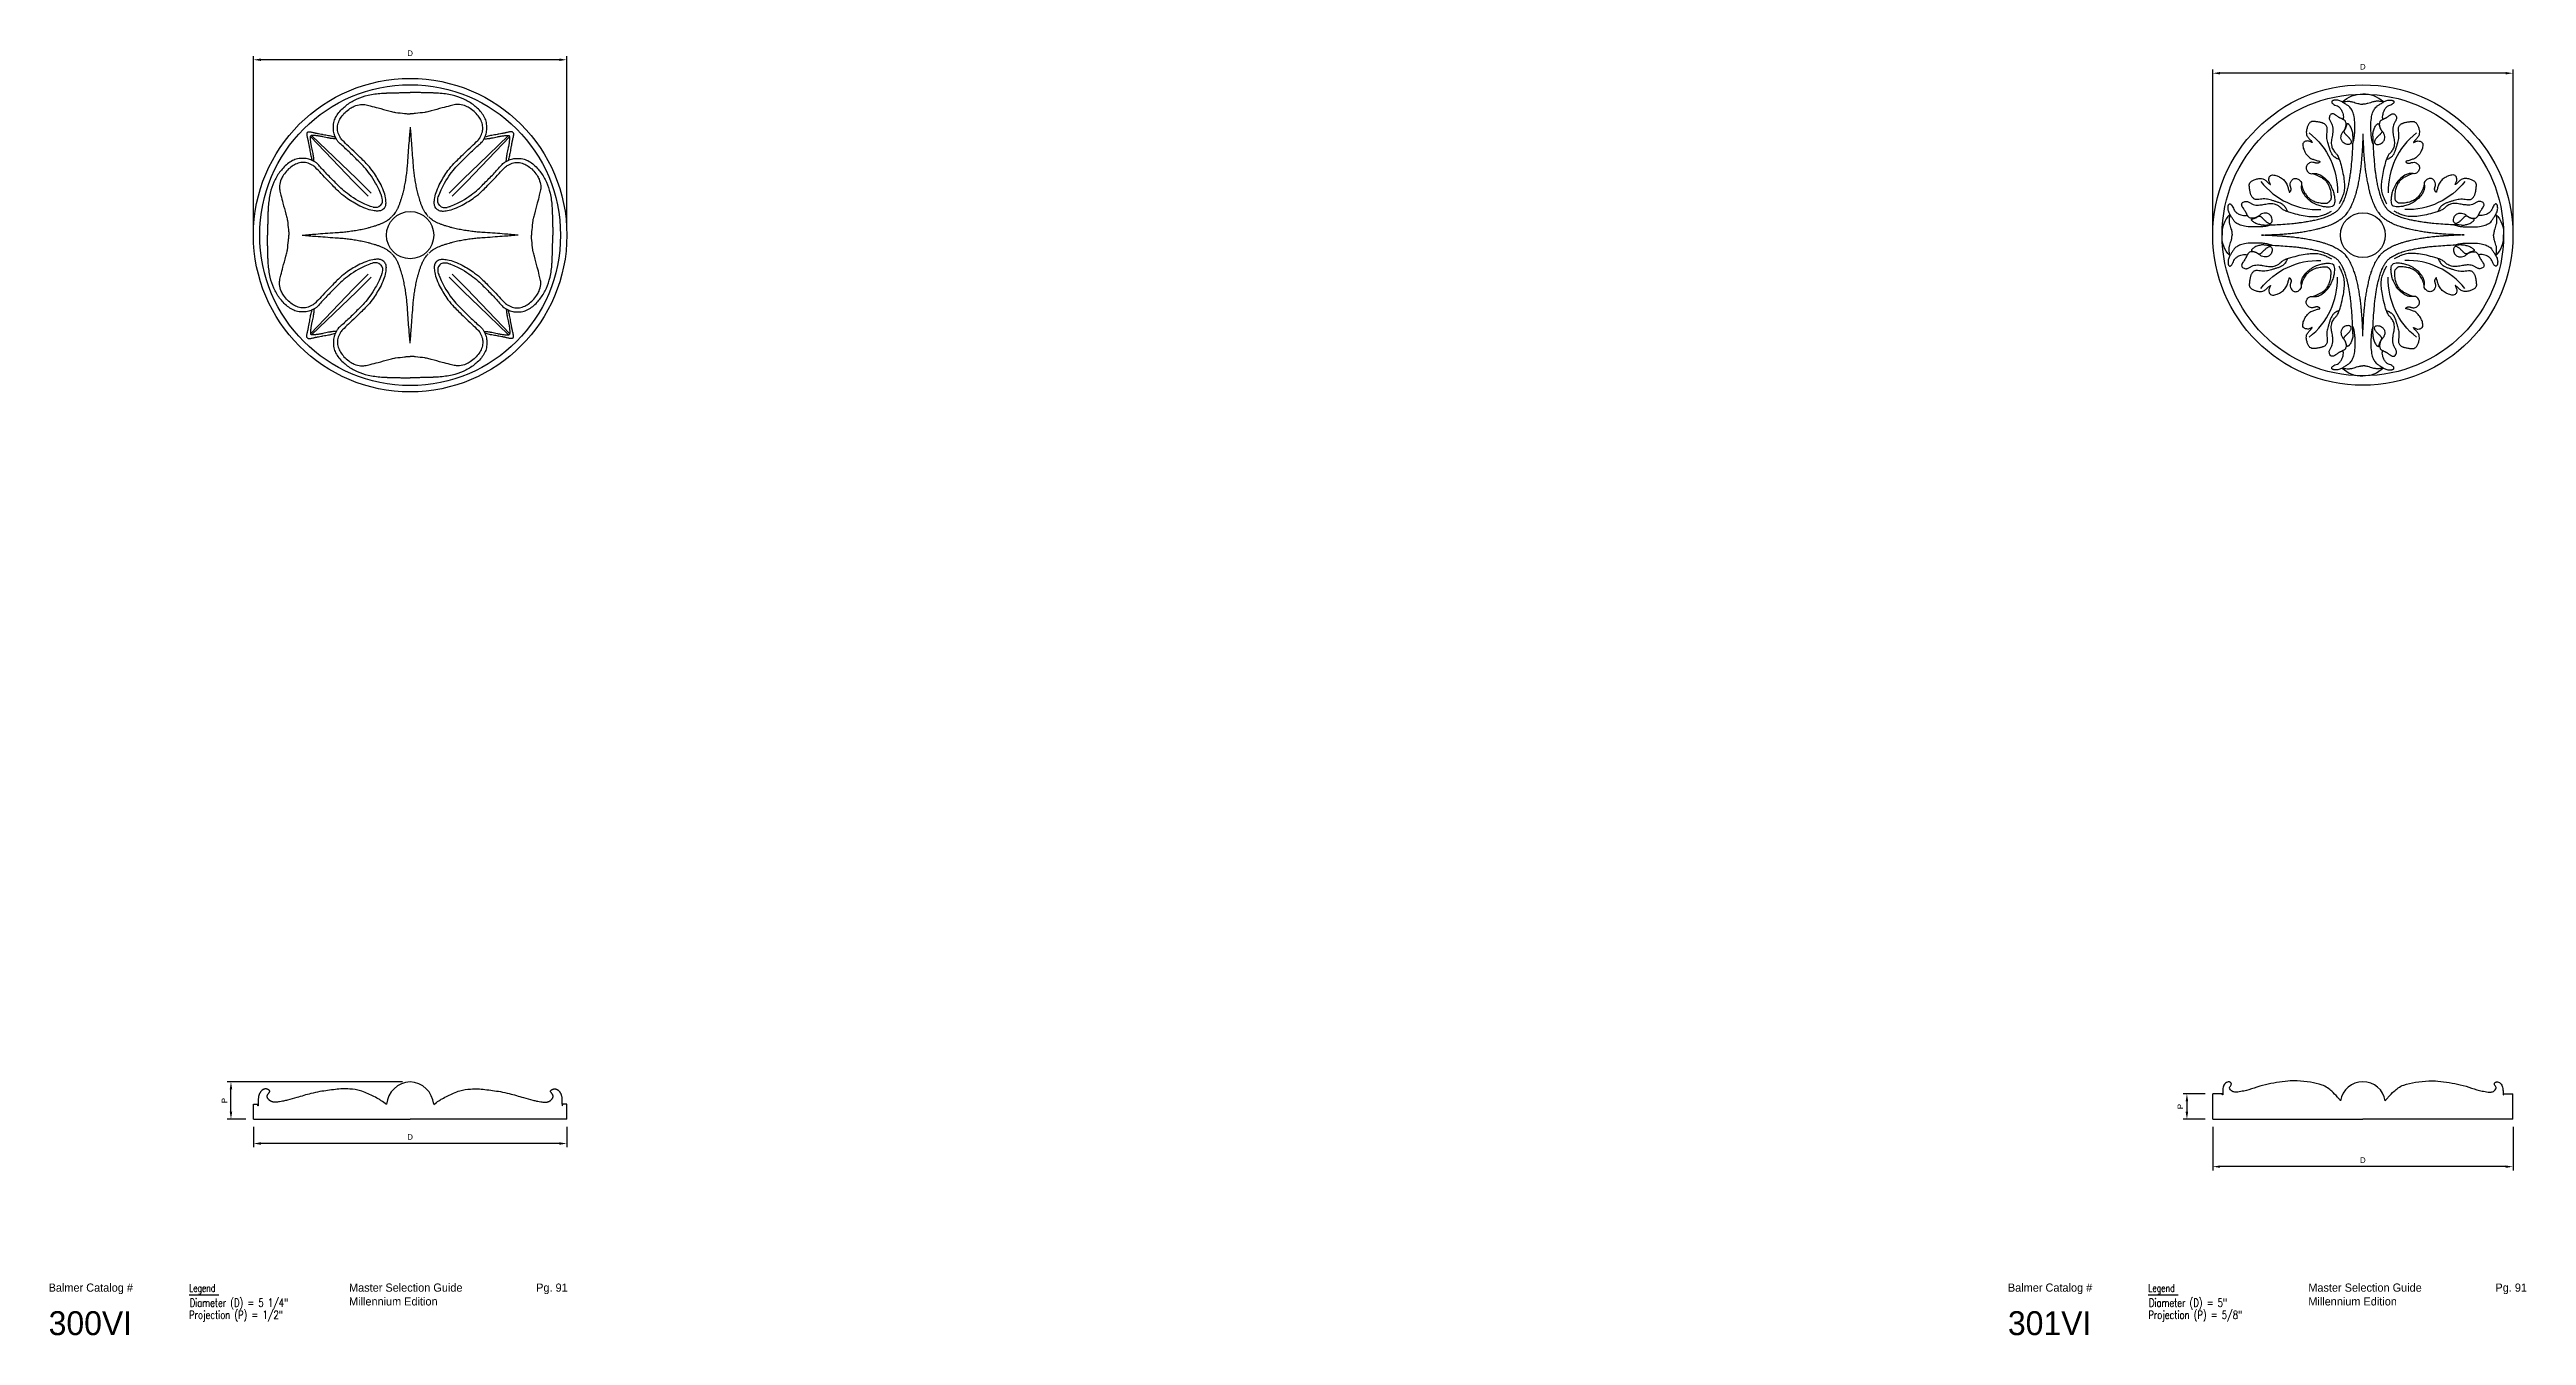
# Model space of a CAD drawing. Header units: millimetres. Extents: x 96 to 279, y 61 to 183.
# Drawn here: x 195.77 to 237.26, y 61.1 to 82.63 of the extents above; entities that cross this region are included whole.
import ezdxf

# ---------------------------------------------------------------- set-up
doc = ezdxf.new("R2010")
doc.units = ezdxf.units.MM
doc.layers.add('DIMENSIONS', color=4, linetype='Continuous')
doc.layers.add('PART', color=7, linetype='Continuous')
doc.styles.add('GENERLNARROW', font='ROMANS.shx', dxfattribs={"width": 0.75, "height": 0.068359})
doc.styles.add('ROMANS', font='TXT')
doc.styles.get("Standard").update_dxf_attribs({"font": 'arial.ttf'})
doc.dimstyles.new('BALMER1', dxfattribs={"dimscale": 0, "dimtxt": 0.09375, "dimasz": 0.125, "dimexe": 0.0625, "dimexo": 0.125, "dimgap": 0.0625, "dimtad": 1, "dimdec": 4, "dimlfac": -1, "dimzin": 3, "dimdsep": 46, "dimlunit": 4, "dimtxsty": 'Standard', "dimcen": 0.0625, "dimdle": 0.0625, "dimclrd": 256, "dimclre": 256, "dimclrt": 256, "dimadec": 0, "dimazin": 0, "dimtfac": 0.75, "dimtdec": 4, "dimtix": 1, "dimtmove": 2, "dimatfit": 3, "dimfxl": 1, "dimtolj": 1, "dimtzin": 3, "dimarcsym": 0})

msp = doc.modelspace()

# ---------------------------------------------------------------- blocks, each defined once
blk = doc.blocks.new('BALMERLEGEND')
at = {"layer": 'DIMENSIONS', "color": 7}
blk.add_line((2.375, 1.034), (2.876, 1.034), dxfattribs=at)
at = {"layer": 'DIMENSIONS', "color": 7, "style": 'ROMANS'}
for s, p in [('Balmer Catalog #', (0.023, 1.086)), ('Master Selection Guide', (5.055, 1.086)), ('Millennium Edition', (5.055, 0.855))]:
    blk.add_text(s, height=0.1367, dxfattribs=at).set_placement(p)
at = {"layer": 'DIMENSIONS', "color": 7, "style": 'GENERLNARROW', "width": 0.75}
blk.add_text('Legend', height=0.125, dxfattribs=at).set_placement((2.375, 1.085))
for tag, p in [('DIMENSION1', (2.386, 0.833)), ('DIMENSION2', (2.375, 0.63)), ('DIMENSION3', (2.375, 0.41)), ('EXTRA', (2.375, 0.202)), ('EXTRA', (2.375, -0.006))]:
    blk.add_attdef(tag, p, '', height=0.137, dxfattribs=at)
at = {"layer": 'DIMENSIONS', "color": 7, "style": 'ROMANS'}
for tag, p, height in [('PAGE#', (8.19, 1.086), 0.137), ('CATALOG#', (0.023, 0.359), 0.4)]:
    blk.add_attdef(tag, p, '', height=height, dxfattribs=at)
blk = doc.blocks.new('*D188')
at = {"layer": 'Defpoints', "color": 0, "transparency": 16777216}
for p in [(199.186, 82.46), (199.186, 79.523), (204.436, 79.523)]:
    blk.add_point(p, dxfattribs=at)
at = {"layer": 'DIMENSIONS', "lineweight": -2, "transparency": 16777216}
for p, q in [((199.186, 79.648), (199.186, 82.523)), ((204.311, 82.46), (199.311, 82.46)), ((204.436, 79.648), (204.436, 82.523))]:
    blk.add_line(p, q, dxfattribs=at)
at = {"layer": 'DIMENSIONS', "transparency": 16777216}
for points in [[(199.311, 82.481), (199.311, 82.44), (199.186, 82.46)], [(204.311, 82.481), (204.311, 82.44), (204.436, 82.46)]]:
    blk.add_solid(points, dxfattribs=at)
at = {"layer": 'DIMENSIONS', "transparency": 16777216, "insert": (201.811, 82.57), "char_height": 0.0938, "attachment_point": 5}
blk.add_mtext('\\A1;D', dxfattribs=at)
blk = doc.blocks.new('*D189')
at = {"layer": 'Defpoints', "color": 0, "transparency": 16777216}
for p in [(199.186, 64.718), (199.186, 64.311), (204.436, 64.718)]:
    blk.add_point(p, dxfattribs=at)
at = {"layer": 'DIMENSIONS', "lineweight": -2, "transparency": 16777216}
for p, q in [((199.186, 64.593), (199.186, 64.249)), ((204.311, 64.311), (199.311, 64.311)), ((204.436, 64.593), (204.436, 64.249))]:
    blk.add_line(p, q, dxfattribs=at)
at = {"layer": 'DIMENSIONS', "transparency": 16777216}
for points in [[(199.311, 64.332), (199.311, 64.29), (199.186, 64.311)], [(204.311, 64.332), (204.311, 64.29), (204.436, 64.311)]]:
    blk.add_solid(points, dxfattribs=at)
at = {"layer": 'DIMENSIONS', "transparency": 16777216, "insert": (201.811, 64.421), "char_height": 0.0938, "attachment_point": 5}
blk.add_mtext('\\A1;D', dxfattribs=at)
blk = doc.blocks.new('*D190')
at = {"layer": 'Defpoints', "color": 0, "transparency": 16777216}
for p in [(198.81, 65.342), (201.811, 65.342), (199.186, 64.718)]:
    blk.add_point(p, dxfattribs=at)
at = {"layer": 'DIMENSIONS', "lineweight": -2, "transparency": 16777216}
for p, q in [((201.686, 65.342), (198.748, 65.342)), ((198.81, 64.843), (198.81, 65.217)), ((199.061, 64.718), (198.748, 64.718))]:
    blk.add_line(p, q, dxfattribs=at)
at = {"layer": 'DIMENSIONS', "transparency": 16777216}
for points in [[(198.789, 65.217), (198.831, 65.217), (198.81, 65.342)], [(198.789, 64.843), (198.831, 64.843), (198.81, 64.718)]]:
    blk.add_solid(points, dxfattribs=at)
at = {"layer": 'DIMENSIONS', "transparency": 16777216, "insert": (198.701, 65.03), "char_height": 0.0938, "attachment_point": 5, "rotation": 90}
blk.add_mtext('\\A1;P', dxfattribs=at)
blk = doc.blocks.new('BALMERREPEAT300VI')
at = {"layer": 'PART', "flags": 128}
for points in [[(0.181, -1.801, 0.001808), (0.177, -1.569, 0.002676), (0.173, -1.412, 0.000265), (0.168, -1.244, -0.00165), (0.167, -1.217, -0.005413), (0.165, -1.112, -0.00634), (0.166, -1.022, -0.004), (0.168, -0.971, -0.004442), (0.17, -0.925, -0.004184), (0.173, -0.876, -0.004315), (0.177, -0.828, -0.005419), (0.181, -0.782, -0.004856), (0.187, -0.731, -0.005963), (0.193, -0.689, -0.004618), (0.202, -0.634, -0.007305), (0.211, -0.59, -0.006272), (0.222, -0.538, -0.010774), (0.235, -0.486, -0.013379), (0.248, -0.444, -0.007238), (0.257, -0.419, -0.008953), (0.264, -0.399, -0.009868), (0.273, -0.378, -0.009467), (0.284, -0.356, -0.01369), (0.287, -0.35, -0.002376), (0.307, -0.316, -0.02538), (0.315, -0.303, -0.013779), (0.334, -0.279)], [(0.484, -0.396, 0.038202), (0.466, -0.423, 0.074532), (0.46, -0.439, 0.077248), (0.456, -0.496, 0.050702), (0.473, -0.581, 0.041345), (0.518, -0.696, 0.036308), (0.589, -0.817, 0.027735), (0.739, -1.012, 0.04369), (0.851, -1.121, 0.001626), (0.935, -1.189, 0.001217), (1.048, -1.279, 0.005649), (1.178, -1.38, -0.006874), (1.285, -1.463, -0.077182), (1.333, -1.516, -0.056008), (1.378, -1.603, -0.087119), (1.393, -1.679, -0.073086), (1.381, -1.77, -0.055373), (1.347, -1.852, -0.049741), (1.291, -1.934, -0.04412), (1.215, -2.01, -0.057646), (1.147, -2.055, -0.055361), (1.044, -2.094, -0.09075), (0.976, -2.098, -0.005441), (0.884, -2.086, -0.003675), (0.749, -2.066, -0.004939), (0.561, -2.036, 0.011515), (0.48, -2.023, 0.023819), (0.45, -2.021, 0.004564), (0.296, -2.018, 0.018046), (0.269, -2.018, 0.007557), (0.204, -2.023)], [(0.526, -0.569, 0.007407), (0.542, -0.61, 0.021239), (0.549, -0.624, 0.013658), (0.608, -0.726, 0.016097), (0.662, -0.81, 0.027573), (0.772, -0.949, 0.032628), (0.878, -1.055, 0.007337), (0.971, -1.134, 0.004164), (1.138, -1.27, 0.019934), (1.304, -1.392, -0.054834), (1.361, -1.44, -0.021587), (1.376, -1.457, -0.020336), (1.39, -1.477, -0.01018), (1.402, -1.496, -0.00884), (1.415, -1.517, -0.021533), (1.419, -1.525, -0.004434), (1.435, -1.561, -0.070035), (1.458, -1.645, -0.058476), (1.46, -1.749, -0.066176), (1.439, -1.835, -0.057657), (1.393, -1.924, -0.028125), (1.332, -2.003, -0.03058), (1.268, -2.069, -0.027119), (1.191, -2.131, -0.029323), (1.114, -2.181, -0.047129), (0.935, -2.261, -0.040353), (0.713, -2.316, -0.000946), (0.631, -2.329, -0.006641), (0.619, -2.331, -0.0012), (0.602, -2.333, -0.000113), (0.429, -2.355, -0.003593), (0.365, -2.363, -0.001847), (0.24, -2.377)], [(1.391, -1.478, -0.003111), (1.418, -1.477, -0.005524), (1.433, -1.478, -0.000122), (1.467, -1.478, -0.003357), (1.468, -1.478, -0.003422), (1.482, -1.479, -0.003341), (1.497, -1.48, -0.00352), (1.508, -1.481, -0.002769), (1.522, -1.482, -0.010585), (1.571, -1.487, 0.004053), (1.619, -1.493, 0.001458), (1.646, -1.495, 0.001939), (1.667, -1.497, 0.009575), (1.686, -1.499, 0.00551), (1.718, -1.5, 0.010983), (1.743, -1.5, 0.009522), (1.773, -1.499, 0.011874), (1.789, -1.498, 0.01811), (1.8, -1.496, 0.022271), (1.804, -1.496, 0.009469), (1.812, -1.493, 0.050804), (1.816, -1.492, 0.02778), (1.822, -1.488)], [(1.885, -1.54, -0.047314), (1.881, -1.545, -0.081251), (1.878, -1.547, -0.021478), (1.87, -1.551, -0.041931), (1.866, -1.552, -0.016327), (1.858, -1.553, -0.020749), (1.852, -1.554, -0.011938), (1.841, -1.554, -0.021452), (1.836, -1.554, -0.007677), (1.818, -1.552, -0.002538), (1.764, -1.545, -0.000294), (1.748, -1.543, 0.0023), (1.733, -1.541, 0.002691), (1.717, -1.54, 0.003182), (1.704, -1.538, 0.003672), (1.699, -1.538, 0.000389), (1.648, -1.534, 0.002416), (1.622, -1.532, -0.000663), (1.528, -1.525, -0.015494), (1.489, -1.521, -0.007785), (1.41, -1.509)]]:
    blk.add_lwpolyline(points, format="xyb", dxfattribs=at)
blk.add_lwpolyline([(1.809, -1.494), (1.262, -1.069), (0.991, -0.853), (0.721, -0.636)], dxfattribs=at)
at = {"layer": 'PART'}
blk.add_arc((0.654, -0.522), 0.137, 144.6973, 200.2607, dxfattribs=at)
blk = doc.blocks.new('*D191')
at = {"layer": 'Defpoints', "color": 0, "transparency": 16777216}
for p in [(232.006, 64.718), (237.037, 64.718), (232.006, 63.924)]:
    blk.add_point(p, dxfattribs=at)
at = {"layer": 'DIMENSIONS', "lineweight": -2, "transparency": 16777216}
for p, q in [((232.006, 64.593), (232.006, 63.861)), ((237.037, 64.593), (237.037, 63.861)), ((236.912, 63.924), (232.131, 63.924))]:
    blk.add_line(p, q, dxfattribs=at)
at = {"layer": 'DIMENSIONS', "transparency": 16777216}
for points in [[(232.131, 63.944), (232.131, 63.903), (232.006, 63.924)], [(236.912, 63.944), (236.912, 63.903), (237.037, 63.924)]]:
    blk.add_solid(points, dxfattribs=at)
at = {"layer": 'DIMENSIONS', "transparency": 16777216, "insert": (234.521, 64.033), "char_height": 0.0938, "attachment_point": 5}
blk.add_mtext('\\A1;D', dxfattribs=at)
blk = doc.blocks.new('*D192')
at = {"layer": 'Defpoints', "color": 0, "transparency": 16777216}
for p in [(232.006, 82.235), (232.006, 79.525), (237.037, 79.533)]:
    blk.add_point(p, dxfattribs=at)
at = {"layer": 'DIMENSIONS', "lineweight": -2, "transparency": 16777216}
for p, q in [((232.006, 79.65), (232.006, 82.297)), ((236.912, 82.235), (232.131, 82.235)), ((237.037, 79.658), (237.037, 82.297))]:
    blk.add_line(p, q, dxfattribs=at)
at = {"layer": 'DIMENSIONS', "transparency": 16777216}
for points in [[(232.131, 82.256), (232.131, 82.214), (232.006, 82.235)], [(236.912, 82.256), (236.912, 82.214), (237.037, 82.235)]]:
    blk.add_solid(points, dxfattribs=at)
at = {"layer": 'DIMENSIONS', "transparency": 16777216, "insert": (234.521, 82.344), "char_height": 0.0938, "attachment_point": 5}
blk.add_mtext('\\A1;D', dxfattribs=at)
blk = doc.blocks.new('BALMERREPEAT301VI')
at = {"layer": 'PART', "flags": 128}
for points in [[(-1.262, 0.394, 0.018193), (-1.274, 0.422, 0.028771), (-1.283, 0.439, 0.006845), (-1.302, 0.469, 0.020626), (-1.309, 0.479, 0.042331), (-1.323, 0.494, 0.034417), (-1.343, 0.51, 0.041159), (-1.382, 0.532, 0.03475), (-1.431, 0.551, 0.000837), (-1.458, 0.559, 0.001056), (-1.479, 0.566, 0.002386), (-1.53, 0.581, 0.002798), (-1.574, 0.593, 0.038616), (-1.616, 0.601, 0.031552), (-1.669, 0.604, 0.034034), (-1.716, 0.6, -0.031193), (-1.767, 0.596, -0.007465), (-1.781, 0.596, -0.009312), (-1.791, 0.596, -0.094395), (-1.812, 0.601, -0.072864), (-1.834, 0.615, -0.045316), (-1.853, 0.634, -0.049747), (-1.866, 0.655, -0.009378), (-1.874, 0.671, -0.024183), (-1.876, 0.677, -0.020063), (-1.883, 0.7, -0.019409), (-1.889, 0.723, -0.005844), (-1.891, 0.738, -0.002447), (-1.897, 0.772, -0.010285), (-1.899, 0.791, -0.005805), (-1.902, 0.823, -0.100834), (-1.899, 0.857, -0.09887), (-1.882, 0.887, -0.080931), (-1.863, 0.903, -0.0399), (-1.818, 0.925, -0.038123), (-1.76, 0.943, -0.059599), (-1.721, 0.947, -0.061451), (-1.678, 0.942, -0.083419), (-1.649, 0.929, -0.051617), (-1.605, 0.892, 0.046016), (-1.555, 0.85, 0.001774), (-1.551, 0.847, 0.043303), (-1.55, 0.847, 0.162233), (-1.549, 0.847, 0.29065), (-1.548, 0.847, 0.130943), (-1.548, 0.848, 0.036049), (-1.55, 0.852, 0.005533), (-1.552, 0.856, -0.001597), (-1.554, 0.861, -0.009066), (-1.56, 0.874, -0.004743), (-1.571, 0.899, -0.100706), (-1.575, 0.922, -0.059783), (-1.57, 0.96, -0.087644), (-1.562, 0.979, -0.079756), (-1.546, 0.995, -0.175591), (-1.512, 1.006, -0.080697), (-1.437, 0.991, -0.034641), (-1.38, 0.964, -0.05205), (-1.345, 0.94, -0.046628), (-1.294, 0.887, -0.080053), (-1.273, 0.849, -0.01213), (-1.253, 0.79, -0.012476), (-1.236, 0.732, -0.007718), (-1.234, 0.723, 0.029966), (-1.233, 0.721, 0.097983), (-1.232, 0.719, 0.094121), (-1.23, 0.718, 0.11607), (-1.229, 0.718, 0.076673), (-1.227, 0.718, 0.096925), (-1.224, 0.72, 0.053346), (-1.219, 0.725, 0.020406), (-1.215, 0.731, 0.024147), (-1.211, 0.737, 0.018363), (-1.207, 0.745, 0.021604), (-1.205, 0.752, 0.029272), (-1.202, 0.76, 0.035129), (-1.201, 0.766, 0.030083), (-1.201, 0.774, 0.041486), (-1.202, 0.779, 0.00965), (-1.203, 0.784, 0.006803), (-1.205, 0.79, 0.01485), (-1.208, 0.799, -0.00914), (-1.213, 0.813, -0.030374), (-1.214, 0.816, -0.00517), (-1.217, 0.837, -0.135726), (-1.213, 0.878, -0.096403), (-1.183, 0.926, -0.174693), (-1.139, 0.948, -0.155312), (-1.085, 0.938, -0.111044), (-1.038, 0.898, -0.173682), (-1.027, 0.859, -0.021896), (-1.03, 0.83, 0.033767), (-1.032, 0.811, 0.0032), (-1.032, 0.792, 0.011526), (-1.031, 0.787, 0.041605), (-1.031, 0.784, 0.00573), (-1.026, 0.764, 0.081254), (-1, 0.702, 0.05123), (-0.935, 0.619, 0.053815), (-0.862, 0.558, 0.05178), (-0.775, 0.513, 0.029269), (-0.7, 0.488, 0.034068), (-0.634, 0.475, 0.043849), (-0.558, 0.472, 0.07779), (-0.516, 0.481, 0.05324), (-0.509, 0.484, 0.022303), (-0.494, 0.494)], [(-1.029, 0.842, 0.013252), (-1.019, 0.809, 0.024171), (-1.013, 0.791, 0.029814), (-0.97, 0.703, 0.043184), (-0.932, 0.647, 0.060506), (-0.89, 0.607, 0.052653), (-0.833, 0.573, 0.049612), (-0.76, 0.547, 0.04429), (-0.674, 0.534, 0.028866), (-0.606, 0.534, 0.12201), (-0.59, 0.539, 0.010564), (-0.584, 0.543, 0.009787), (-0.577, 0.548, 0.023414), (-0.57, 0.554, 0.018135), (-0.561, 0.561)], [(-1.524, 0.172, -0.01658), (-1.571, 0.157, -0.023386), (-1.605, 0.15, -0.00145), (-1.632, 0.145, -0.002653), (-1.647, 0.143, -0.028609), (-1.71, 0.137, -0.012201), (-1.859, 0.135, -0.041033), (-1.983, 0.147, -0.057376), (-2.068, 0.172, -0.050924), (-2.126, 0.205, -0.087274), (-2.154, 0.232, -0.009448), (-2.183, 0.274, -0.008409), (-2.212, 0.322, -0.003088), (-2.222, 0.338, -0.002594), (-2.234, 0.358, -0.086578), (-2.256, 0.418, -0.084132), (-2.256, 0.484, -0.046778), (-2.251, 0.502, -0.086369), (-2.246, 0.511, -0.175684), (-2.231, 0.52, -0.184361), (-2.214, 0.517, -0.072161), (-2.204, 0.508, -0.034408), (-2.187, 0.486, -0.08041), (-2.169, 0.447, 0.0826), (-2.151, 0.409, 0.080058), (-2.114, 0.372, 0.07184), (-2.063, 0.344, 0.039251), (-2.021, 0.332, 0.038724), (-1.977, 0.326, 0.043308), (-1.961, 0.327, 0.026469), (-1.936, 0.332)], [(-1.653, 0.167, -0.018595), (-1.681, 0.166, -0.037478), (-1.695, 0.167, -0.025824), (-1.759, 0.182, -0.048065), (-1.793, 0.195, -0.025171), (-1.821, 0.211, -0.030956), (-1.843, 0.227, -0.024995), (-1.853, 0.236, -0.035557), (-1.86, 0.243, -0.127194), (-1.865, 0.256, -0.23634), (-1.862, 0.263, -0.036568), (-1.859, 0.266, -0.058775), (-1.856, 0.268, -0.012511), (-1.846, 0.272, -0.011392), (-1.835, 0.275, -0.010848), (-1.822, 0.279, 0.015972), (-1.809, 0.283, 0.019066), (-1.794, 0.288, 0.025006), (-1.783, 0.293, 0.025084), (-1.775, 0.298, -0.01716), (-1.762, 0.306, -0.010847), (-1.749, 0.313, -0.029014), (-1.744, 0.316, -0.046257), (-1.74, 0.317, -0.032522), (-1.735, 0.317, -0.03429), (-1.731, 0.317, -0.026312), (-1.726, 0.316, -0.05542), (-1.718, 0.314, -0.04579), (-1.709, 0.309, -0.018822), (-1.699, 0.301, -0.027493), (-1.692, 0.295, -0.000468), (-1.685, 0.288, -0.000286), (-1.674, 0.276, -0.001317), (-1.654, 0.256, 0.002876), (-1.633, 0.235, 0.02722), (-1.627, 0.23, 0.010164), (-1.61, 0.216, 0.024296), (-1.604, 0.212, 0.008676), (-1.586, 0.202, 0.064501), (-1.57, 0.195, 0.060784), (-1.552, 0.193, 0.184392), (-1.539, 0.198, 0.094592), (-1.523, 0.218, 0.110895), (-1.517, 0.244, 0.076841), (-1.522, 0.281, 0.076602), (-1.536, 0.313, 0.074006), (-1.56, 0.34, 0.104769), (-1.607, 0.364, 0.119796), (-1.652, 0.366, 0.038985), (-1.695, 0.354, 0.068704), (-1.717, 0.342, 0.024236), (-1.739, 0.324, -0.038813), (-1.753, 0.313, -0.006214), (-1.769, 0.303, -0.017123), (-1.774, 0.3, -0.020775), (-1.785, 0.295, -0.017888), (-1.798, 0.29, -0.017123), (-1.81, 0.286, -0.016669), (-1.823, 0.283, -0.019204), (-1.833, 0.282, -0.012726), (-1.848, 0.281, -0.02858), (-1.857, 0.281, -0.015009), (-1.873, 0.282, -0.07141), (-1.896, 0.288, -0.088416), (-1.912, 0.298, -0.024863), (-1.921, 0.307, -0.041498), (-1.925, 0.314, -0.009144), (-1.933, 0.327, -0.022394), (-1.936, 0.333, -0.000165), (-1.942, 0.344, -0.000186), (-1.946, 0.354, -0.000313), (-1.952, 0.366, 0.000422), (-1.957, 0.378, 0.017522), (-1.963, 0.39, 0.017589), (-1.97, 0.401, 0.018861), (-1.986, 0.424, -0.006008), (-2.002, 0.447, -0.001587), (-2.008, 0.457, -0.001291), (-2.016, 0.469, -0.029186), (-2.019, 0.474, -0.010409), (-2.027, 0.49, -0.111191), (-2.03, 0.507, -0.090457), (-2.026, 0.528, -0.129615), (-2.015, 0.543, -0.085772), (-1.99, 0.557, -0.054761), (-1.959, 0.564, -0.105782), (-1.943, 0.562, -0.021863), (-1.923, 0.555, -0.017847), (-1.9, 0.544, -0.022636), (-1.879, 0.532, 0.023705), (-1.858, 0.521, 0.061713), (-1.815, 0.506, 0.059249), (-1.767, 0.501, 0.017368), (-1.728, 0.503, 0.012163), (-1.672, 0.51, 0.018772), (-1.624, 0.519, -0.020799), (-1.58, 0.526, -0.045824), (-1.531, 0.529, -0.0479), (-1.485, 0.522, -0.040084), (-1.456, 0.512, -0.031428), (-1.421, 0.494, -0.074008), (-1.371, 0.455, 0.090246), (-1.329, 0.423, 0.006262), (-1.3, 0.409, 0.013865), (-1.287, 0.404, 0.006345), (-1.271, 0.397, 0.003785), (-1.243, 0.387, 0.021553), (-1.204, 0.375, 0.006023), (-1.064, 0.34, 0.023015), (-0.932, 0.316, 0.030409), (-0.831, 0.308, 0.046866), (-0.732, 0.315, 0.05516), (-0.651, 0.339, 0.002789), (-0.635, 0.345, 0.001544), (-0.608, 0.357, 0.013659), (-0.571, 0.374, 0.010184), (-0.523, 0.399)], [(-1.653, 0.167, 0.005414), (-1.467, 0.173, 0.008007), (-1.342, 0.181, 0.000154), (-1.19, 0.193, 0.004529), (-1.184, 0.193, 0.004948), (-1.094, 0.203, 0.006455), (-1.025, 0.212, 0.002299), (-0.976, 0.219, 0.003441), (-0.944, 0.224, 0.003187), (-0.905, 0.231, 0.002918), (-0.862, 0.239, 0.005067), (-0.826, 0.246, 0.003864), (-0.78, 0.256, 0.00751), (-0.745, 0.265, 0.005595), (-0.698, 0.278, 0.009967), (-0.66, 0.289, 0.009347), (-0.62, 0.303, 0.011254), (-0.578, 0.32, 0.014185), (-0.546, 0.335, 0.005071), (-0.524, 0.346, 0.008087), (-0.511, 0.353, 0.007011), (-0.494, 0.363, 0.007601), (-0.478, 0.373, 0.009385), (-0.474, 0.375, 0.001221), (-0.447, 0.394, 0.017743), (-0.436, 0.402, 0.009412), (-0.418, 0.418)], [(-2.228, 0.345, 0.010159), (-2.234, 0.317, 0.018102), (-2.236, 0.301, 0.002283), (-2.239, 0.265, 0.010822), (-2.24, 0.257, 0.020618), (-2.24, 0.235, 0.019649), (-2.238, 0.212, 0.019249), (-2.236, 0.195, 0.013151), (-2.23, 0.169, 0.03579), (-2.216, 0.127, -0.034942), (-2.203, 0.085, -0.008835), (-2.2, 0.074, -0.003017), (-2.194, 0.041, -0.028616), (-2.192, 0.026, -0.015763), (-2.19, -0.002)], [(-1.695, -0.002, 0.001881), (-1.578, 0.003, 0.003658), (-1.518, 0.006, 0.00011), (-1.349, 0.016, 0.002417), (-1.341, 0.017, 0.005045), (-1.249, 0.024, 0.00547), (-1.164, 0.033, 0.00234), (-1.112, 0.039, 0.003301), (-1.075, 0.044, 0.003031), (-1.029, 0.05, 0.003163), (-0.985, 0.057, 0.003955), (-0.943, 0.064, 0.00344), (-0.895, 0.073, 0.004406), (-0.855, 0.081, 0.003514), (-0.804, 0.092, 0.005502), (-0.764, 0.101, 0.00435), (-0.714, 0.114, 0.007809), (-0.675, 0.125, 0.006001), (-0.624, 0.141, 0.010191), (-0.582, 0.156, 0.009693), (-0.538, 0.173, 0.011198), (-0.491, 0.194, 0.014175), (-0.456, 0.212, 0.004895), (-0.432, 0.225, 0.007963), (-0.417, 0.234, 0.006706), (-0.397, 0.246, 0.007371), (-0.38, 0.258, 0.008867), (-0.376, 0.261, 0.001093), (-0.345, 0.284, 0.016734), (-0.333, 0.293, 0.00888), (-0.312, 0.312)]]:
    blk.add_lwpolyline(points, format="xyb", dxfattribs=at)
at = {"layer": 'PART'}
for centre, radius, start, end in [((-0.738, 1.66), 1.235, 218.1272, 271.5367), ((-1.907, 0.027), 0.452, 135.2674, 183.6872)]:
    blk.add_arc(centre, radius, start, end, dxfattribs=at)
blk = doc.blocks.new('*D193')
at = {"layer": 'Defpoints', "color": 0, "transparency": 16777216}
for p in [(232.006, 65.143), (231.574, 64.718), (232.006, 64.718)]:
    blk.add_point(p, dxfattribs=at)
at = {"layer": 'DIMENSIONS', "lineweight": -2, "transparency": 16777216}
for p, q in [((231.881, 65.143), (231.511, 65.143)), ((231.574, 65.018), (231.574, 64.843)), ((231.881, 64.718), (231.511, 64.718))]:
    blk.add_line(p, q, dxfattribs=at)
at = {"layer": 'DIMENSIONS', "transparency": 16777216}
for points in [[(231.553, 65.018), (231.595, 65.018), (231.574, 65.143)], [(231.553, 64.843), (231.595, 64.843), (231.574, 64.718)]]:
    blk.add_solid(points, dxfattribs=at)
at = {"layer": 'DIMENSIONS', "transparency": 16777216, "insert": (231.464, 64.93), "char_height": 0.0938, "attachment_point": 5, "rotation": 90}
blk.add_mtext('\\A1;P', dxfattribs=at)

# ---------------------------------------------------------------- dimensions: what is measured, and where the dimension line sits
at = {"layer": 'DIMENSIONS'}
for base, p1, p2, picture, middle in [((199.18625, 82.46046), (204.43625, 79.52314), (199.18625, 79.52314), '*D188', (201.81125, 82.56984)), ((232.00621, 82.2347), (237.03651, 79.53276), (232.00621, 79.52534), '*D192', (234.52136, 82.34407)), ((232.00621, 63.92352), (237.03651, 64.71802), (232.00621, 64.71802), '*D191', (234.52136, 64.0329))]:
    dim = msp.add_linear_dim(base=base, p1=p1, p2=p2, text='D', dimstyle='BALMER1', override={"dimscale": 1}, dxfattribs=at)
    dim.commit()
    dim.dimension.update_dxf_attribs({"geometry": picture, "text_midpoint": middle})
for base, p1, p2, angle, text, picture, middle in [((198.81018, 65.34219), (199.18625, 64.71802), (201.81125, 65.34219), 90, 'P', '*D190', (198.7008, 65.0301)), ((231.57386, 64.71802), (232.00621, 65.14294), (232.00621, 64.71802), 270, 'P', '*D193', (231.46448, 64.93048)), ((199.18625, 64.31132), (204.43625, 64.71802), (199.18625, 64.71802), 180, 'D', '*D189', (201.81125, 64.42069))]:
    dim = msp.add_linear_dim(base=base, p1=p1, p2=p2, angle=angle, text=text, dimstyle='BALMER1', override={"dimscale": 1}, dxfattribs=at)
    dim.commit()
    dim.dimension.update_dxf_attribs({"geometry": picture, "text_midpoint": middle})

# ---------------------------------------------------------------- linework, layer by layer
for p, q in [((199.42226, 79.52314), (199.42226, 79.52331)), ((199.77771, 79.52314), (199.77772, 79.52328)), ((232.00621, 64.71802), (232.00621, 65.14294)), ((232.16397, 65.14294), (232.00773, 65.14294)), ((236.88027, 65.14294), (237.03651, 65.14294)), ((237.03651, 64.71802), (237.03651, 65.14294)), ((199.18625, 64.71802), (199.18625, 64.96802)), ((204.43625, 64.71802), (204.43625, 64.96802)), ((199.18625, 64.71802), (201.81125, 64.71802)), ((204.43625, 64.71802), (201.81125, 64.71802))]:
    msp.add_line(p, q)
at = {"linetype": 'Continuous'}
for p, q in [((199.18625, 64.96802), (199.25427, 64.96802)), ((204.43625, 64.96802), (204.36823, 64.96802)), ((232.00621, 64.71802), (234.52173, 64.71802)), ((237.03651, 64.71802), (234.52173, 64.71802))]:
    msp.add_line(p, q, dxfattribs=at)
at = {"flags": 128}
for points in [[(201.41504, 64.96603, 0.01501798), (201.32872, 65.02863, 0.02616106), (201.27635, 65.06038, 0.01824227), (201.08224, 65.15566, 0.03531899), (200.97719, 65.19391, 0.05612846), (200.79864, 65.22392, 0.04249821), (200.55994, 65.21661, 0.01268401), (200.29973, 65.17969, 0.02172252), (200.14959, 65.14773, 0.01318521), (199.91273, 65.07974, -0.01993962), (199.75547, 65.03689, -0.00145743), (199.69244, 65.02258, -0.00478495), (199.67318, 65.01846, -0.01110144), (199.6239, 65.00954, -0.01510567), (199.58739, 65.00489, -0.01526245), (199.56201, 65.00322, -0.02196277), (199.54433, 65.00337, -0.01046116), (199.53223, 65.00426, -0.0142125), (199.52336, 65.00536, -0.01542176), (199.51325, 65.00722, -0.0150751), (199.50304, 65.00975, -0.02055941), (199.49375, 65.01277, -0.01815569), (199.48353, 65.01699, -0.0223033), (199.47454, 65.02159, -0.02010596), (199.46503, 65.02751, -0.02274307), (199.45674, 65.03373, -0.01964951), (199.44778, 65.04171, -0.02393606), (199.44054, 65.04939, -0.02017936), (199.43279, 65.05922, -0.03052116), (199.42735, 65.06777, -0.02496004), (199.42191, 65.0789, -0.0430088), (199.4187, 65.08859, -0.03947145), (199.41699, 65.09958, -0.05419897), (199.41737, 65.11114, -0.0674372), (199.4199, 65.1201, -0.02918603), (199.42501, 65.13017, -0.02947924), (199.43119, 65.13948, -0.01523801), (199.43847, 65.14858, 0.01685986), (199.44576, 65.15767, 0.01508497), (199.45343, 65.16862, 0.02820015), (199.45702, 65.17481, 0.04811999), (199.45852, 65.17865, 0.04444659), (199.45935, 65.18304, 0.05378272), (199.45932, 65.18719, 0.05608636), (199.45842, 65.19106, 0.04249835), (199.45668, 65.19489, 0.03840115), (199.4541, 65.19877, 0.0289293), (199.45133, 65.20192, 0.02051201), (199.44701, 65.20595, 0.04366104), (199.43929, 65.21148, 0.030077), (199.42703, 65.21778, 0.03182723), (199.41546, 65.22201, 0.03223147), (199.40359, 65.2247, 0.0322201), (199.39173, 65.22581, 0.03538387), (199.38089, 65.22537, 0.0313489), (199.36976, 65.2234, 0.03420009), (199.35989, 65.22028, 0.02577358), (199.34941, 65.21554, 0.02947921), (199.34077, 65.2104, 0.02081107), (199.33128, 65.20338, 0.02422972), (199.32371, 65.19665, 0.01720597), (199.31544, 65.18797, 0.019958), (199.30889, 65.17998, 0.01503391), (199.30194, 65.17018, 0.01742285), (199.2965, 65.16135, 0.01362555), (199.29139, 65.15175, 0.01323575), (199.28666, 65.1416, 0.01450168), (199.2834, 65.13347, 0.00980222), (199.27918, 65.12123, 0.0247987), (199.27393, 65.10171, 0.02273658), (199.27025, 65.07997, 0.01333507), (199.26802, 65.05677, 0.01889452), (199.26751, 65.04033, 0.00529539), (199.26783, 65.02153, -0.00793062), (199.26815, 65.00274, -0.00136267), (199.26813, 64.98893, -0.0026436), (199.26806, 64.98181, -0.01065033), (199.26778, 64.97382, -0.00516746), (199.26666, 64.95738, -0.01319168), (199.26598, 64.95088, -0.01615768), (199.26512, 64.94562, -0.05479557), (199.26445, 64.94351, -0.15975706), (199.26394, 64.94294, -0.24495447), (199.26335, 64.94291, -0.11558973), (199.26242, 64.94365, -0.071428), (199.26191, 64.94453, -0.0079934), (199.25863, 64.95296, -0.01837641), (199.25634, 64.95991, -0.01606466), (199.25427, 64.96802)], [(202.20745, 64.96603, -0.01501798), (202.29378, 65.02863, -0.02616106), (202.34614, 65.06038, -0.01824227), (202.54026, 65.15566, -0.03531899), (202.6453, 65.19391, -0.05612846), (202.82386, 65.22392, -0.04249821), (203.06256, 65.21661, -0.01268401), (203.32277, 65.17969, -0.02172252), (203.47291, 65.14773, -0.01318521), (203.70977, 65.07974, 0.01993962), (203.86702, 65.03689, 0.00145743), (203.93006, 65.02258, 0.00478495), (203.94931, 65.01846, 0.01110144), (203.99859, 65.00954, 0.01510567), (204.03511, 65.00489, 0.01526245), (204.06049, 65.00322, 0.02196277), (204.07817, 65.00337, 0.01046116), (204.09027, 65.00426, 0.0142125), (204.09913, 65.00536, 0.01542176), (204.10925, 65.00722, 0.0150751), (204.11946, 65.00975, 0.02055941), (204.12875, 65.01277, 0.01815569), (204.13897, 65.01699, 0.0223033), (204.14796, 65.02159, 0.02010596), (204.15746, 65.02751, 0.02274307), (204.16576, 65.03373, 0.01964951), (204.17472, 65.04171, 0.02393606), (204.18196, 65.04939, 0.02017936), (204.18971, 65.05922, 0.03052116), (204.19514, 65.06777, 0.02496004), (204.20059, 65.0789, 0.0430088), (204.20379, 65.08859, 0.03947145), (204.2055, 65.09958, 0.05419897), (204.20513, 65.11114, 0.0674372), (204.20259, 65.1201, 0.02918603), (204.19749, 65.13017, 0.02947924), (204.19131, 65.13948, 0.01523801), (204.18402, 65.14858, -0.01685986), (204.17674, 65.15767, -0.01508497), (204.16906, 65.16862, -0.02820015), (204.16548, 65.17481, -0.04811999), (204.16398, 65.17865, -0.04444659), (204.16314, 65.18304, -0.05378272), (204.16318, 65.18719, -0.05608636), (204.16408, 65.19106, -0.04249835), (204.16582, 65.19489, -0.03840115), (204.1684, 65.19877, -0.0289293), (204.17117, 65.20192, -0.02051201), (204.17549, 65.20595, -0.04366104), (204.18321, 65.21148, -0.030077), (204.19546, 65.21778, -0.03182723), (204.20704, 65.22201, -0.03223147), (204.21891, 65.2247, -0.0322201), (204.23077, 65.22581, -0.03538387), (204.24161, 65.22537, -0.0313489), (204.25273, 65.2234, -0.03420009), (204.26261, 65.22028, -0.02577358), (204.27308, 65.21554, -0.02947921), (204.28173, 65.2104, -0.02081107), (204.29121, 65.20338, -0.02422972), (204.29879, 65.19665, -0.01720597), (204.30705, 65.18797, -0.019958), (204.3136, 65.17998, -0.01503391), (204.32056, 65.17018, -0.01742285), (204.326, 65.16135, -0.01362555), (204.33111, 65.15175, -0.01323575), (204.33584, 65.1416, -0.01450168), (204.33909, 65.13347, -0.00980222), (204.34332, 65.12123, -0.0247987), (204.34857, 65.10171, -0.02273658), (204.35225, 65.07997, -0.01333507), (204.35448, 65.05677, -0.01889452), (204.35499, 65.04033, -0.00529539), (204.35467, 65.02153, 0.00793062), (204.35435, 65.00274, 0.00136267), (204.35437, 64.98893, 0.0026436), (204.35443, 64.98181, 0.01065033), (204.35472, 64.97382, 0.00516746), (204.35583, 64.95738, 0.01319168), (204.35652, 64.95088, 0.01615768), (204.35738, 64.94562, 0.05479557), (204.35804, 64.94351, 0.15975706), (204.35856, 64.94294, 0.24495447), (204.35914, 64.94291, 0.11558973), (204.36007, 64.94365, 0.071428), (204.36059, 64.94453, 0.0079934), (204.36387, 64.95296, 0.01837641), (204.36616, 64.95991, 0.01606466), (204.36823, 64.96802)]]:
    msp.add_lwpolyline(points, format="xyb", dxfattribs=at)
at = {"linetype": 'Continuous', "flags": 128}
for points in [[(234.14649, 65.02862, 0.00853386), (234.11559, 65.06749, 0.01509598), (234.09711, 65.08862, 0.01833238), (233.999, 65.18668, 0.02895573), (233.93127, 65.24266, 0.07869625), (233.83776, 65.29082, 0.04117057), (233.64316, 65.33768, 0.02616572), (233.42019, 65.36044, 0.03785552), (233.26522, 65.35636, 0.01583054), (233.075, 65.33078, 0.01615143), (232.89054, 65.29385, 0.02452666), (232.70037, 65.23939, -0.02684458), (232.52636, 65.19042, -0.02488733), (232.42504, 65.17294, -0.05073789), (232.37452, 65.17194, -0.07683153), (232.35148, 65.17746, -0.05410886), (232.32199, 65.19344, -0.11564917), (232.29379, 65.22457, -0.18410586), (232.28999, 65.25122, -0.15807485), (232.30191, 65.27127, 0.14828434), (232.31498, 65.29233, 0.03450243), (232.31858, 65.31088, 0.08910629), (232.31818, 65.31824, 0.1365022), (232.31205, 65.32935, 0.10232984), (232.29812, 65.33871, 0.0451295), (232.29087, 65.34093, 0.02906293), (232.27924, 65.34268, 0.10967508), (232.25174, 65.33916, 0.08586584), (232.22111, 65.32173, 0.08574331), (232.19458, 65.29095, 0.0940545), (232.18177, 65.25613, 0.01563419), (232.17532, 65.20825, 0.0250556), (232.17374, 65.17813, 0.00496484), (232.17394, 65.1516, -0.0138519), (232.17385, 65.14209, -0.00188024), (232.17353, 65.13456, -0.00427802), (232.17335, 65.13126, -0.01187789), (232.17317, 65.12911, -0.00837636), (232.17278, 65.12608, -0.06227583), (232.17223, 65.12406, -0.22047115), (232.17178, 65.12365, -0.268193), (232.17125, 65.12376, -0.0856478), (232.17027, 65.12501, -0.0201124), (232.17001, 65.12555, -0.00289298), (232.16839, 65.12934, -0.02140113), (232.16609, 65.13551, -0.01826475), (232.16397, 65.14294)], [(234.89775, 65.02862, -0.00853386), (234.92865, 65.06749, -0.01509598), (234.94713, 65.08862, -0.01833238), (235.04524, 65.18668, -0.02895573), (235.11297, 65.24266, -0.07869625), (235.20648, 65.29082, -0.04117057), (235.40108, 65.33768, -0.02616572), (235.62405, 65.36044, -0.03785552), (235.77902, 65.35636, -0.01583054), (235.96924, 65.33078, -0.01615143), (236.1537, 65.29385, -0.02452666), (236.34387, 65.23939, 0.02684458), (236.51788, 65.19042, 0.02488733), (236.6192, 65.17294, 0.05073789), (236.66972, 65.17194, 0.07683153), (236.69276, 65.17746, 0.05410886), (236.72225, 65.19344, 0.11564917), (236.75045, 65.22457, 0.18410586), (236.75425, 65.25122, 0.15807485), (236.74233, 65.27127, -0.14828434), (236.72926, 65.29233, -0.03450243), (236.72566, 65.31088, -0.08910629), (236.72606, 65.31824, -0.1365022), (236.73219, 65.32935, -0.10232984), (236.74612, 65.33871, -0.0451295), (236.75337, 65.34093, -0.02906293), (236.765, 65.34268, -0.10967508), (236.7925, 65.33916, -0.08586584), (236.82313, 65.32173, -0.08574331), (236.84966, 65.29095, -0.0940545), (236.86247, 65.25613, -0.01563419), (236.86892, 65.20825, -0.0250556), (236.8705, 65.17813, -0.00496484), (236.8703, 65.1516, 0.0138519), (236.87039, 65.14209, 0.00188024), (236.87071, 65.13456, 0.00427802), (236.87089, 65.13126, 0.01187789), (236.87107, 65.12911, 0.00837636), (236.87146, 65.12608, 0.06227583), (236.87201, 65.12406, 0.22047115), (236.87246, 65.12365, 0.268193), (236.87299, 65.12376, 0.0856478), (236.87397, 65.12501, 0.0201124), (236.87423, 65.12555, 0.00289298), (236.87585, 65.12934, 0.02140113), (236.87815, 65.13551, 0.01826475), (236.88027, 65.14294)]]:
    msp.add_lwpolyline(points, format="xyb", dxfattribs=at)
for centre, radius in [((201.81125, 79.52314), 2.625), ((201.81125, 79.52314), 2.51918), ((234.52136, 79.52534), 2.51515), ((234.52136, 79.52534), 2.35796), ((201.81125, 79.52314), 0.39621), ((234.52133, 79.52314), 0.37484)]:
    msp.add_circle(centre, radius)
for centre, start, end in [((201.82798, 64.92762), 92.311463, 174.412295), ((201.79451, 64.92762), 5.587705, 87.688537)]:
    msp.add_arc(centre, 0.41491, start, end)
at = {"linetype": 'Continuous'}
for centre, start, end in [((234.51755, 64.96688), 89.30376, 170.55426), ((234.52669, 64.96688), 9.44574, 90.69624)]:
    msp.add_arc(centre, 0.37616, start, end, dxfattribs=at)

# ---------------------------------------------------------------- block references
for name, p, rotation in [('BALMERREPEAT300VI', (201.81125, 79.52314), 174.2479738260478), ('BALMERREPEAT301VI', (234.52136, 79.52534), 270), ('BALMERREPEAT300VI', (201.81125, 79.52314), 84.24797382604781), ('BALMERREPEAT300VI', (201.81125, 79.52314), 264.2479738260478), ('BALMERREPEAT301VI', (234.52136, 79.52534), 180), ('BALMERREPEAT300VI', (201.81125, 79.52314), 354.2479738260478), ('BALMERREPEAT301VI', (234.52136, 79.52534), 90)]:
    msp.add_blockref(name, p, dxfattribs=dict(rotation=rotation))
at = {"xscale": -1}
for name, p, rotation in [('BALMERREPEAT300VI', (201.81125, 79.52314), 185.7520261739332), ('BALMERREPEAT301VI', (234.52136, 79.52534), 90), ('BALMERREPEAT300VI', (201.81125, 79.52314), 275.7520261739332), ('BALMERREPEAT300VI', (201.81125, 79.52314), 95.7520261739333), ('BALMERREPEAT301VI', (234.52136, 79.52534), 180), ('BALMERREPEAT300VI', (201.81125, 79.52314), 5.752026173933293), ('BALMERREPEAT301VI', (234.52136, 79.52534), 270)]:
    msp.add_blockref(name, p, dxfattribs=dict(at, rotation=rotation))
msp.add_blockref('BALMERREPEAT301VI', (234.52136, 79.52534))
msp.add_blockref('BALMERREPEAT301VI', (234.52136, 79.52534), dxfattribs=at)
at = {"layer": 'DIMENSIONS'}
ref = msp.add_blockref('BALMERLEGEND', (195.73274, 60.74379), dxfattribs=at)
ref.add_attrib('DIMENSION1', 'Diameter (D) = 5 1/4"', (198.11833, 61.57654), dxfattribs={"color": 7, "height": 0.1367188, "style": 'GENERLNARROW', "width": 0.75})
ref.add_attrib('DIMENSION2', 'Projection (P) = 1/2"', (198.10812, 61.37413), dxfattribs={"color": 7, "height": 0.1367188, "style": 'GENERLNARROW', "width": 0.75})
ref.add_attrib('CATALOG#', '300VI', (195.75588, 61.10252), dxfattribs={"color": 7, "height": 0.4, "style": 'ROMANS'})
ref.add_attrib('PAGE#', 'Pg. 91', (203.92248, 61.82973), dxfattribs={"color": 7, "height": 0.1367, "style": 'ROMANS'})
ref = msp.add_blockref('BALMERLEGEND', (228.5527, 60.74379), dxfattribs=at)
ref.add_attrib('DIMENSION1', 'Diameter (D) = 5"', (230.93829, 61.57654), dxfattribs={"color": 7, "height": 0.1367188, "style": 'GENERLNARROW', "width": 0.75})
ref.add_attrib('DIMENSION2', 'Projection (P) = 5/8"', (230.92808, 61.37413), dxfattribs={"color": 7, "height": 0.1367188, "style": 'GENERLNARROW', "width": 0.75})
ref.add_attrib('CATALOG#', '301VI', (228.57584, 61.10252), dxfattribs={"color": 7, "height": 0.4, "style": 'ROMANS'})
ref.add_attrib('PAGE#', 'Pg. 91', (236.74244, 61.82973), dxfattribs={"color": 7, "height": 0.1367, "style": 'ROMANS'})

msp.set_redraw_order([(e.dxf.handle, doc.entitydb.next_handle()) for e in msp.query("TEXT MTEXT ATTDEF DIMENSION ARC_DIMENSION")])  # texts and dimensions are drawn at this point

doc.saveas('drawing.dxf')
